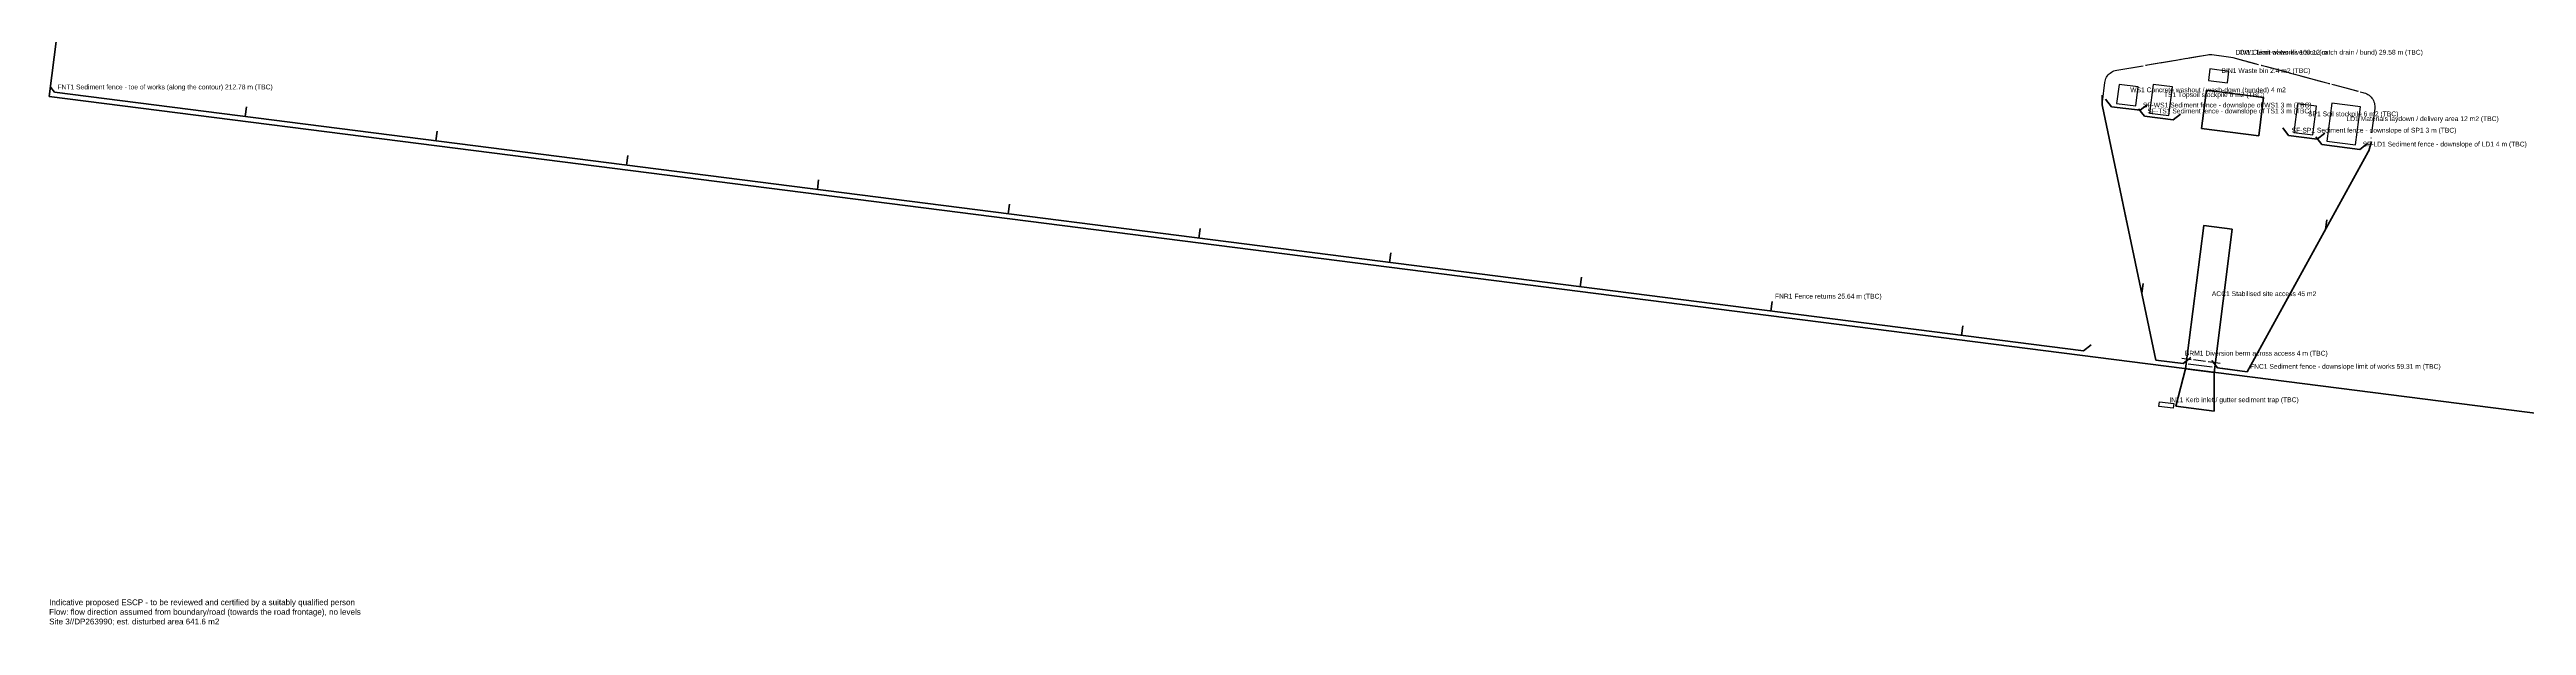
# Model space of a CAD drawing. Header units: metres. Extents: x 227626 to 228210, y 6571811 to 6573120.
# Drawn here: x 227625.8 to 227883.5, y 6571810.6 to 6571870.4 of the extents above; entities that cross this region are included whole.
import ezdxf

# ---------------------------------------------------------------- set-up
doc = ezdxf.new("R2010")
doc.units = ezdxf.units.M
doc.linetypes.add('DASHDOT', pattern=[3.556, 2.54, -0.508, 0, -0.508])
doc.linetypes.add('DASHED', pattern=[1.524, 1.27, -0.254])
for name, color, linetype, lineweight in [('A-BLDG-SLAB', 5, 'CONTINUOUS', 50), ('C-DRIV-XOVR', 7, 'CONTINUOUS', 35), ('C-ESC-ACCS', 30, 'CONTINUOUS', 35), ('C-ESC-BINS', 8, 'CONTINUOUS', 25), ('C-ESC-DIVR', 5, 'DASHED', 25), ('C-ESC-FENC', 1, 'CONTINUOUS', 35), ('C-ESC-INLT', 6, 'CONTINUOUS', 25), ('C-ESC-LIMT', 3, 'DASHDOT', 25), ('C-ESC-NOTE', 7, 'CONTINUOUS', 18), ('C-ESC-STOK', 40, 'CONTINUOUS', 25), ('C-ESC-WSHT', 4, 'CONTINUOUS', 25), ('C-PROP-BDY', 3, 'CONTINUOUS', 50)]:
    doc.layers.add(name, color=color, linetype=linetype, lineweight=lineweight)
doc.styles.add('JCE', font='arial.ttf')

msp = doc.modelspace()

# ---------------------------------------------------------------- linework, layer by layer
at = {"layer": 'A-BLDG-SLAB'}
msp.add_lwpolyline([(227849.67, 6571862.25), (227850.18, 6571866.22), (227856.13, 6571865.46), (227855.62, 6571861.49)], close=True, dxfattribs=at)
at = {"layer": 'C-DRIV-XOVR'}
msp.add_lwpolyline([(227850.98, 6571836.88), (227848, 6571837.26), (227847, 6571833.36), (227850.97, 6571832.85)], close=True, dxfattribs=at)
at = {"layer": 'C-ESC-ACCS'}
msp.add_lwpolyline([(227852.87, 6571851.76), (227850.98, 6571836.88), (227848, 6571837.26), (227849.9, 6571852.14)], close=True, dxfattribs=at)
at = {"layer": 'C-ESC-BINS'}
msp.add_lwpolyline([(227852.37, 6571866.98), (227852.52, 6571868.17), (227850.54, 6571868.43), (227850.39, 6571867.24)], close=True, dxfattribs=at)
at = {"layer": 'C-ESC-DIVR'}
for points in [[(227839.72, 6571867.44), (227839.79, 6571867.57), (227839.86, 6571867.69), (227839.96, 6571867.81), (227840.06, 6571867.91), (227840.17, 6571868.01), (227840.29, 6571868.09), (227840.42, 6571868.17), (227840.55, 6571868.23), (227840.69, 6571868.27), (227840.84, 6571868.3), (227850.29, 6571869.91), (227850.43, 6571869.92), (227850.58, 6571869.93), (227850.73, 6571869.92), (227852.71, 6571869.66), (227852.91, 6571869.62), (227866.58, 6571865.95), (227866.72, 6571865.91), (227866.85, 6571865.85), (227866.98, 6571865.78), (227867.1, 6571865.7), (227867.21, 6571865.61), (227867.31, 6571865.5), (227867.4, 6571865.39), (227867.48, 6571865.28), (227867.55, 6571865.15), (227867.6, 6571865.02), (227867.65, 6571864.88), (227867.67, 6571864.74)], [(227851.6, 6571837.81), (227847.63, 6571838.32)]]:
    msp.add_lwpolyline(points, dxfattribs=at)
at = {"layer": 'C-ESC-FENC'}
for points in [[(227626.31, 6571866.01), (227625.92, 6571866.52)], [(227626.31, 6571866.01), (227837.39, 6571839.12)], [(227646.15, 6571863.49), (227646.28, 6571864.48)], [(227839.34, 6571864.7), (227839.33, 6571865.7)], [(227839.34, 6571864.7), (227839.37, 6571864.53), (227844.93, 6571838.16), (227847.77, 6571837.79)], [(227840.29, 6571864.51), (227839.68, 6571865.3)], [(227840.29, 6571864.51), (227843.27, 6571864.13)], [(227843.73, 6571863.51), (227843.11, 6571864.3)], [(227843.27, 6571864.13), (227844.06, 6571864.74)], [(227665.99, 6571860.96), (227666.12, 6571861.95)], [(227843.73, 6571863.51), (227846.7, 6571863.13)], [(227846.7, 6571863.13), (227847.49, 6571863.74)], [(227858.73, 6571861.51), (227858.11, 6571862.3)], [(227861.7, 6571861.13), (227862.49, 6571861.74)], [(227685.83, 6571858.43), (227685.96, 6571859.42)], [(227851.34, 6571837.34), (227854.41, 6571836.95), (227867, 6571859.81), (227867.07, 6571859.93)], [(227858.73, 6571861.51), (227861.7, 6571861.13)], [(227862.17, 6571860.58), (227861.55, 6571861.37)], [(227862.17, 6571860.58), (227866.13, 6571860.07)], [(227866.13, 6571860.07), (227866.92, 6571860.68)], [(227867.07, 6571859.93), (227867.35, 6571860.89)], [(227705.67, 6571855.9), (227705.8, 6571856.89)], [(227725.51, 6571853.37), (227725.64, 6571854.37)], [(227745.35, 6571850.84), (227745.48, 6571851.84)], [(227862.57, 6571851.75), (227862.69, 6571852.75)], [(227765.19, 6571848.32), (227765.32, 6571849.31)], [(227785.03, 6571845.79), (227785.15, 6571846.78)], [(227843.46, 6571845.12), (227843.59, 6571846.12)], [(227804.87, 6571843.26), (227804.99, 6571844.25)], [(227824.71, 6571840.73), (227824.83, 6571841.72)], [(227837.39, 6571839.12), (227838.18, 6571839.73)], [(227847.77, 6571837.79), (227848.56, 6571838.41)], [(227851.34, 6571837.34), (227850.73, 6571838.13)]]:
    msp.add_lwpolyline(points, dxfattribs=at)
at = {"layer": 'C-ESC-INLT'}
msp.add_lwpolyline([(227845.23, 6571833.33), (227845.3, 6571833.83), (227846.78, 6571833.64), (227846.72, 6571833.14)], close=True, dxfattribs=at)
at = {"layer": 'C-ESC-LIMT'}
msp.add_lwpolyline([(227839.37, 6571864.53), (227839.34, 6571864.7), (227839.34, 6571864.86), (227839.35, 6571865.03), (227839.6, 6571867.01), (227839.63, 6571867.16), (227839.67, 6571867.3), (227839.72, 6571867.44), (227839.79, 6571867.57), (227839.86, 6571867.69), (227839.96, 6571867.81), (227840.06, 6571867.91), (227840.17, 6571868.01), (227840.29, 6571868.09), (227840.42, 6571868.17), (227840.55, 6571868.23), (227840.69, 6571868.27), (227840.84, 6571868.3), (227850.29, 6571869.91), (227850.43, 6571869.92), (227850.58, 6571869.93), (227850.73, 6571869.92), (227852.71, 6571869.66), (227852.91, 6571869.62), (227866.58, 6571865.95), (227866.72, 6571865.91), (227866.85, 6571865.85), (227866.98, 6571865.78), (227867.1, 6571865.7), (227867.21, 6571865.61), (227867.31, 6571865.5), (227867.4, 6571865.39), (227867.48, 6571865.28), (227867.55, 6571865.15), (227867.6, 6571865.02), (227867.65, 6571864.88), (227867.67, 6571864.74), (227867.69, 6571864.6), (227867.69, 6571864.45), (227867.68, 6571864.31), (227867.18, 6571860.34), (227867.15, 6571860.2), (227867.11, 6571860.07), (227867.07, 6571859.93), (227867, 6571859.81), (227854.41, 6571836.95), (227844.93, 6571838.16), (227839.37, 6571864.53)], close=True, dxfattribs=at)
at = {"layer": 'C-ESC-STOK'}
for points in [[(227846.64, 6571866.57), (227844.65, 6571866.82), (227844.27, 6571863.84), (227846.26, 6571863.59)], [(227861.64, 6571864.57), (227859.65, 6571864.82), (227859.27, 6571861.84), (227861.26, 6571861.59)], [(227866.2, 6571864.5), (227863.22, 6571864.88), (227862.71, 6571860.91), (227865.69, 6571860.53)]]:
    msp.add_lwpolyline(points, close=True, dxfattribs=at)
at = {"layer": 'C-ESC-WSHT'}
msp.add_lwpolyline([(227842.82, 6571864.59), (227843.07, 6571866.57), (227841.09, 6571866.82), (227840.83, 6571864.84)], close=True, dxfattribs=at)
at = {"layer": 'C-PROP-BDY'}
msp.add_lwpolyline([(228184.96, 6573064.69), (227784.61, 6573120), (227625.75, 6571865.58), (227673.7, 6571859.47), (228025.27, 6571814.67)], close=True, dxfattribs=at)

# ---------------------------------------------------------------- texts
at = {"layer": 'C-ESC-NOTE', "style": 'JCE'}
for s, height, p in [('LOW1 Limit of works 100.12 m', 0.5, (227853.21, 6571869.92)), ('DIV1 Clean-water diversion (catch drain / bund) 29.58 m (TBC)', 0.5, (227853.21, 6571869.92)), ('FNT1 Sediment fence - toe of works (along the contour) 212.78 m (TBC)', 0.5, (227626.61, 6571866.31)), ('BIN1 Waste bin 2.4 m2 (TBC)', 0.5, (227851.75, 6571868.01)), ('WS1 Concrete washout / wash-down (bunded) 4 m2', 0.5, (227842.25, 6571866.01)), ('SF-WS1 Sediment fence - downslope of WS1 3 m (TBC)', 0.5, (227843.57, 6571864.43)), ('SF-TS1 Sediment fence - downslope of TS1 3 m (TBC)', 0.5, (227844.03, 6571863.81)), ('TS1 Topsoil stockpile 6 m2 (TBC)', 0.5, (227845.75, 6571865.51)), ('SF-SP1 Sediment fence - downslope of SP1 3 m (TBC)', 0.5, (227859.03, 6571861.81)), ('SP1 Soil stockpile 6 m2 (TBC)', 0.5, (227860.75, 6571863.51)), ('LD1 Materials laydown / delivery area 12 m2 (TBC)', 0.5, (227864.75, 6571863.01)), ('SF-LD1 Sediment fence - downslope of LD1 4 m (TBC)', 0.5, (227866.43, 6571860.37)), ('FNR1 Fence returns 25.64 m (TBC)', 0.5, (227805.29, 6571844.55)), ('ACC1 Stabilised site access 45 m2', 0.5, (227850.74, 6571844.81)), ('BRM1 Diversion berm across access 4 m (TBC)', 0.5, (227847.93, 6571838.62)), ('FNC1 Sediment fence - downslope limit of works 59.31 m (TBC)', 0.5, (227854.71, 6571837.25)), ('INL1 Kerb inlet / gutter sediment trap (TBC)', 0.5, (227846.31, 6571833.78)), ('Indicative proposed ESCP - to be reviewed and certified by a suitably qualified person', 0.6, (227625.75, 6571812.67)), ('Site 3//DP263990; est. disturbed area 641.6 m2', 0.6, (227625.75, 6571810.67)), ('Flow: flow direction assumed from boundary/road (towards the road frontage), no levels', 0.6, (227625.75, 6571811.67))]:
    msp.add_text(s, height=height, dxfattribs=at).set_placement(p)

doc.saveas('drawing.dxf')
